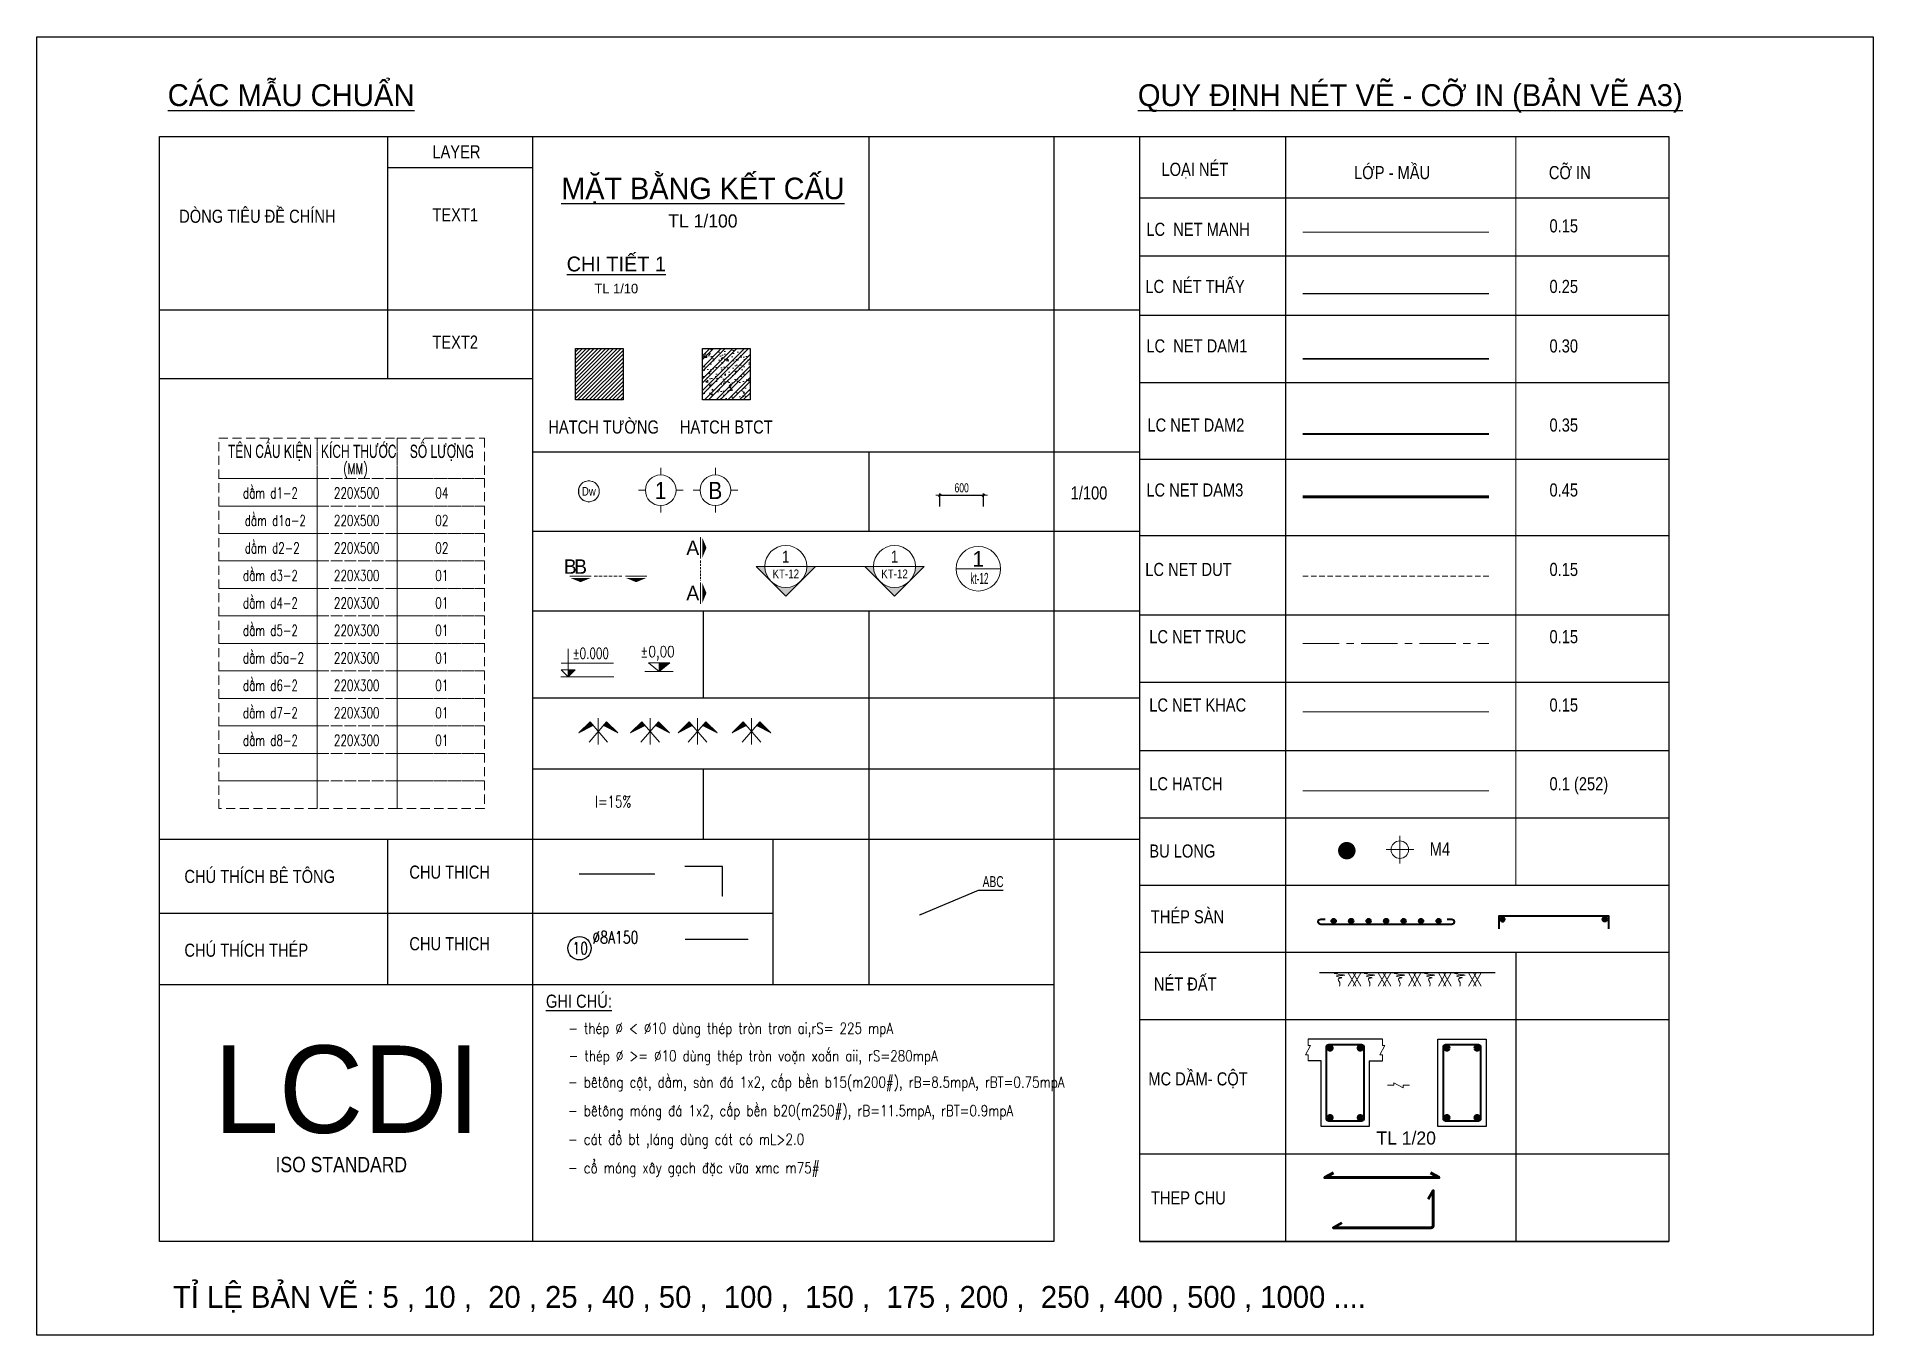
# Model space of a CAD drawing. Header units: millimetres. Extents: x 19378 to 572383, y -1120116 to -527168.
# Drawn here: x 186036 to 211236, y -544988 to -527168 of the extents above; entities that cross this region are included whole.
import ezdxf
from ezdxf.enums import TextEntityAlignment as Align

# ---------------------------------------------------------------- set-up
doc = ezdxf.new("R2010")
doc.units = ezdxf.units.MM
doc.header["$MEASUREMENT"] = 0
doc.header["$PDMODE"] = 32
for name, pattern in [('CENTERX2', [4, 2.5, -0.5, 0.5, -0.5]), ('DASHDOT', [1, 0.5, -0.25, 0, -0.25]), ('HIDDEN', [0.375, 0.25, -0.125])]:
    doc.linetypes.add(name, pattern=pattern)
doc.layers.get('Defpoints').update_dxf_attribs({"color": 1})
for name, color, linetype, lineweight in [('LC Dim', 8, 'Continuous', 18), ('LC Hatch', 252, 'Continuous', 9), ('LC Hatch @ 1', 252, 'Continuous', 9), ('LC ISO', 153, 'Continuous', 13), ('LC Khac', 4, 'Continuous', 9), ('LC MANH DUT', 35, 'HIDDEN', 5), ('LC Net dam 1', 30, 'Continuous', 30), ('LC Net dam2', 6, 'Continuous', 40), ('LC Net dam3', 1, 'Continuous', 60), ('LC Net khuat', 4, 'HIDDEN', 13), ('LC Net manh', 236, 'Continuous', 5), ('LC Net thay', 7, 'Continuous', 25), ('LC Net truc', 8, 'DASHDOT', 13), ('LC Text1', 3, 'Continuous', 20), ('LC Text2', 7, 'Continuous', 25)]:
    doc.layers.add(name, color=color, linetype=linetype, lineweight=lineweight)
doc.styles.add('arial', font='arial.ttf', dxfattribs={"width": 0.8})
doc.styles.add('Brief text', font='VHHELS.TTF')
doc.styles.add('General text 2', font='arial.ttf')
doc.styles.add('HOATBIF', font='hoatbif.shx', dxfattribs={"width": 0.7})
doc.styles.add('LC 1', font='VHAVANB.TTF')
doc.styles.add('LC 2', font='VHARIALN.TTF', dxfattribs={"width": 0.7})
doc.styles.add('LC 3', font='vnsimli.shx', dxfattribs={"width": 0.75})
doc.styles.add('T1', font='Vnsimli.shx', dxfattribs={"width": 0.8})
doc.styles.add('T2', font='VHARIAL.TTF', dxfattribs={"width": 0.8})
doc.styles.add('text', font='hoatbif.shx', dxfattribs={"width": 0.7})
doc.styles.add('text1', font='VHHELS.TTF', dxfattribs={"width": 0.7, "height": 300})
doc.dimstyles.new('1-100(1-50)', dxfattribs={"dimscale": 50, "dimtxt": 2.5, "dimasz": 0.35, "dimexe": 0.5, "dimexo": 0, "dimgap": 0.8, "dimtad": 1, "dimdec": 0, "dimzin": 0, "dimdsep": 46, "dimtxsty": 'HOATBIF', "dimblk1": 'DOT', "dimblk2": 'DOT', "dimsah": 1, "dimcen": -1, "dimdle": 1, "dimclrd": 256, "dimclre": 256, "dimclrt": 4, "dimadec": 3, "dimazin": 2, "dimtfac": 0.333333, "dimtdec": 0, "dimtix": 1, "dimtmove": 2, "dimatfit": 3, "dimldrblk": 'DOT', "dimfxl": 1, "dimtvp": 0.833333, "dimtolj": 1, "dimtzin": 0, "dimarcsym": 0})

msp = doc.modelspace()

# ---------------------------------------------------------------- texts
at = {"color": 4, "ltscale": 2, "insert": (199014.8, -538839.9), "char_height": 150, "attachment_point": 7, "style": 'HOATBIF'}
msp.add_mtext('\\A1;ABC', dxfattribs=at)
at = {"layer": 'LC Text1', "ltscale": 0.2, "style": 'LC 1', "width": 0.9}
for s, p in [('1', (194597.2, -533584.5)), ('B', (195347.3, -533584.5))]:
    msp.add_text(s, height=236.7, dxfattribs=at).set_placement(p, align=Align.BOTTOM_CENTER)
at = {"layer": 'LC Text1', "color": 3, "style": 'LC 3', "width": 0.8}
for s, p in [('- thÐp %%C < %%C10 dïng thÐp trßn tr¬n ai,rS= 225 mpA', (193327.7, -540849.6)), ('- thÐp %%C >= %%C10 dïng thÐp trßn voÆn xo¾n aii, rS=280mpA', (193333.8, -541228.4)), ('- bªt«ng cét, dÇm, sµn ®¸ 1x2, cÊp bÒn b15(m200#), rB=8.5mpA, rBT=0.75mpA', (193326.5, -541589.4)), ('- bªt«ng mãng ®¸ 1x2, cÊp bÒn b20(m250#), rB=11.5mpA, rBT=0.9mpA', (193326.5, -541981.4)), ('- c¸t ®æ bt ,l¸ng dïng c¸t cã mL>2.0', (193326.5, -542373.3)), ('- cæ mãng x©y g¹ch ®Æc v÷a xmc m75#', (193326.5, -542765.2))]:
    msp.add_text(s, height=150, dxfattribs=at).set_placement(p)
at = {"layer": 'LC Text2', "lineweight": -2}
for s, height, style, p in [('%%uc¸c mÉu chuÈn', 300, 'LC 1', (187832.4, -528119.8)), ('%%Uquy ®Þnh nÐt vÏ - cì in (b¶n vÏ A3)', 300, 'LC 1', (201144.3, -528119.8)), ('tl 1/20', 180, 'LC 1', (204418.3, -542371.7)), ('iso standard', 210, 'LC 2', (189312.7, -542750.2)), ('tØ lÖ b¶n vÏ : 5 , 10 ,  20 , 25 , 40 , 50 ,  100 ,  150 ,  175 , 200 ,  250 , 400 , 500 , 1000 ....', 300, 'LC 1', (187904.4, -544611.8))]:
    msp.add_text(s, height=height, dxfattribs=dict(at, style=style)).set_placement(p)
at = {"layer": 'LC Text2', "style": 'T2', "width": 0.8}
for s, p in [('layer', (191464.6, -528836.7)), ('lo¹i nÐt', (201469.1, -529078)), ('Líp - mÇu', (204111.2, -529122.9)), ('cì in', (206784.1, -529122.9)), ('dßng tiªu ®Ò chÝnh', (187990.4, -529722)), ('text1', (191464.6, -529701.6)), ('0.15', (206793.1, -529853.6)), ('LC  Net manh', (201261.7, -529900.9)), ('LC  nÐt thÊy', (201247.8, -530685.1)), ('0.25 ', (206793.1, -530685.1)), ('text2', (191464.6, -531448.6)), ('LC  Net dam1', (201261.7, -531501.4)), ('0.30', (206793.1, -531501.4)), ('HATCH T¦êNG', (193055.3, -532614.1)), ('HATCH BTCT', (194860.1, -532614.1)), ('LC Net dam2', (201276.3, -532587)), ('0.35', (206793.1, -532587)), ('1/100', (200223, -533518.7)), ('LC Net dam3', (201261.5, -533478.1)), ('0.45', (206793.1, -533478.1)), ('LC Net dut', (201246.6, -534568.5)), ('0.15', (206793.1, -534568.5)), ('LC Net truc', (201301.3, -535491.1)), ('0.15', (206793.1, -535491.1)), ('LC Net khac', (201301.3, -536429)), ('0.15', (206793.1, -536429)), ('LC Hatch', (201301.3, -537510.2)), ('0.1 (252)', (206793.1, -537510.2)), ('bu long', (201301.8, -538432.8)), ('m4', (205149.4, -538404.9)), ('chó thÝch bª t«ng', (188061.8, -538781.5)), ('chu thich', (191148.4, -538722.3)), ('thÐp sµn', (201322.7, -539335.2)), ('chu thich', (191148.4, -539705)), ('chó thÝch thÐp', (188061.8, -539793.9)), ('nÐt ®Êt', (201364.5, -540257.8)), ('%%Ughi chó:', (193022.8, -540493.7)), ('mc dÇm- cét', (201288.6, -541559.8)), ('thep chu', (201324.1, -543193.2))]:
    msp.add_text(s, height=180, dxfattribs=at).set_placement(p)
at = {"layer": 'LC Text2', "linetype": 'ByBlock', "style": 'LC 3', "width": 0.75}
msp.add_text('%%C8A150', height=166.67, dxfattribs=at).set_placement((193659.3, -539610.1))
msp.add_text('10', height=166.67, dxfattribs=at).set_placement((193492.4, -539676.7), align=Align.MIDDLE_CENTER)
at = {"layer": 'LC Text2', "lineweight": -2, "style": 'LC 1'}
msp.add_text('LCDI', height=1200, dxfattribs=at).set_placement((190291.9, -541611), align=Align.MIDDLE)

# ---------------------------------------------------------------- blocks, each defined once
blk = doc.blocks.new('CT')
at = {"layer": 'LC Text1', "lineweight": 15}
blk.add_hatch(color=4, dxfattribs=at).paths.add_polyline_path([(3.25, 1.6), (1.64, 1.6), (1.64, 0)])
at = {"layer": 'LC Text1', "color": 4, "lineweight": 15, "ltscale": 50}
for p, q in [((12.09, 0), (0, 0)), ((0.05, 3.14), (12, 3.14))]:
    blk.add_line(p, q, dxfattribs=at)
for points in [[(1.64, 6.43), (1.64, 0)], [(1.64, 0), (0.03, 1.6), (1.64, 1.6)], [(1.64, 0), (3.25, 1.6), (1.64, 1.6)]]:
    blk.add_lwpolyline(points, dxfattribs=at)
at = {"layer": 'LC Text1', "color": 4, "style": 'LC 3', "width": 0.75}
blk.add_attdef('CT', (1.91, 3.5), '', height=2.2, dxfattribs=at)
blk = doc.blocks.new('DXicon')
at = {"layer": 'LC Hatch', "ltscale": 50}
for points in [[(-1.15, 4.39), (-1.9, 5.26), (-4.45, 2.69)], [(4.45, 2.69), (1.9, 5.26), (1.15, 4.39)]]:
    blk.add_hatch(color=252, dxfattribs=at).paths.add_polyline_path(points)
at = {"layer": 'LC Net manh', "color": 8, "ltscale": 50}
for p, q in [((-1.9, 5.26), (-4.45, 2.69)), ((-4.45, 2.69), (-1.15, 4.39)), ((-2.13, 0.57), (1.9, 5.26)), ((2.13, 0.57), (-1.9, 5.26)), ((0, 0.04), (0, 6.04)), ((4.45, 2.69), (1.15, 4.39)), ((1.9, 5.26), (4.45, 2.69))]:
    blk.add_line(p, q, dxfattribs=at)
blk = doc.blocks.new('DOT')
at = {"layer": 'LC Dim'}
blk.add_line((-3, 0), (3, 0), dxfattribs=at)
at = {"layer": 'LC Dim', "color": 4}
blk.add_line((-1, -1), (1, 1), dxfattribs=at)
blk.add_lwpolyline([(0.5, 1), (-1, -0.5), (-0.5, -1), (1, 0.5)], close=True, dxfattribs=at)
blk = doc.blocks.new('thep tron 2')
at = {"layer": 'LC Net dam2'}
for p, q in [((-0.5, 0.5), (0.5, 0.5)), ((0.35, 0.85), (-0.35, 0.15)), ((-0.35, 0.85), (0.35, 0.15)), ((0, 1), (0, 0))]:
    blk.add_line(p, q, dxfattribs=at)
blk.add_circle((0, 0.5), 0.5, dxfattribs=at)
blk = doc.blocks.new('theptron1')
at = {"layer": 'LC Net dam3'}
for p, q in [((-0.5, 0), (0.5, 0)), ((-0.35, 0.35), (0.35, -0.35)), ((0.35, 0.35), (-0.35, -0.35)), ((0, 0.5), (0, -0.5))]:
    blk.add_line(p, q, dxfattribs=at)
blk.add_circle((0, 0), 0.5, dxfattribs=at)
blk = doc.blocks.new('mat dat')
at = {"layer": 'LC Net manh'}
for p, q in [((2, 0), (3.73, -3)), ((3.73, 0), (2, -3)), ((3.15, 0), (4.88, -3)), ((4.88, 0), (3.15, -3))]:
    blk.add_line(p, q, dxfattribs=at)
blk.add_spline([(0, 0), (-1.21, -0.12), (1.21, -0.52), (-0.75, -0.75), (0.58, -1.1), (-0.23, -1.33), (0.06, -2.19), (0, -3)], degree=3, dxfattribs=at)
blk = doc.blocks.new('bu lon')
at = {"layer": 'LC Khac', "color": 9}
for p, q in [((0.79, 0), (-0.79, 0)), ((0, -0.79), (0, 0.79))]:
    blk.add_line(p, q, dxfattribs=at)
at = {"layer": 'LC Khac', "color": 7}
blk.add_circle((0, 0), 0.5, dxfattribs=at)
blk = doc.blocks.new('TTRUC')
at = {"layer": 'LC ISO'}
for p, q in [((0, 6.95), (0, 10.13)), ((-6.95, 0), (-10.13, 0)), ((6.95, 0), (10.13, 0)), ((0, -6.95), (0, -10.13))]:
    blk.add_line(p, q, dxfattribs=at)
at = {"layer": 'LC Net manh'}
blk.add_circle((0, 0), 6.95, dxfattribs=at)
blk = doc.blocks.new('TIEUDE1')
at = {"layer": 'LC Text2', "color": 7, "style": 'LC 1'}
blk.add_attdef('TIªU§Ò', text='', height=5, dxfattribs=at).set_placement((0, 0), align=Align.BOTTOM_CENTER)
blk.add_attdef('TL', text='', height=3, dxfattribs=at).set_placement((0, -2), align=Align.TOP_CENTER)
blk = doc.blocks.new('TIEUDE2')
at = {"layer": 'LC Text2', "color": 7, "style": 'LC 1'}
blk.add_attdef('%%UTIªU§Ò', text='', height=3.5, dxfattribs=at).set_placement((0, 0), align=Align.BOTTOM_CENTER)
blk.add_attdef('TL', text='', height=2.2, dxfattribs=at).set_placement((0, -1.8), align=Align.TOP_CENTER)
blk = doc.blocks.new('*D275')
at = {"layer": 'Defpoints', "color": 0, "ltscale": 500, "transparency": 16777216}
for p in [(199027, -533461), (198427, -533613), (199027, -533613)]:
    blk.add_point(p, dxfattribs=at)
at = {"layer": 'LC Dim', "lineweight": -2, "ltscale": 500, "transparency": 16777216}
for p, q in [((198427, -533613), (198427, -533436)), ((198445, -533461), (199010, -533461)), ((199027, -533613), (199027, -533436))]:
    blk.add_line(p, q, dxfattribs=at)
at = {"layer": 'LC Dim', "lineweight": -2, "ltscale": 500, "transparency": 16777216, "xscale": 17.5, "yscale": 17.5, "zscale": 17.5, "rotation": 180}
blk.add_blockref('DOT', (198427, -533461), dxfattribs=at)
at = {"layer": 'LC Dim', "lineweight": -2, "ltscale": 500, "transparency": 16777216, "xscale": 17.5, "yscale": 17.5, "zscale": 17.5}
blk.add_blockref('DOT', (199027, -533461), dxfattribs=at)
at = {"layer": 'LC Dim', "color": 4, "ltscale": 500, "transparency": 16777216, "insert": (198727, -533359), "char_height": 125, "attachment_point": 5, "style": 'HOATBIF'}
blk.add_mtext('\\A1;600', dxfattribs=at)
blk = doc.blocks.new('_Dot')
at = {"color": 0, "linetype": 'ByBlock', "lineweight": -2}
blk.add_line((-0.5, 0), (-1, 0), dxfattribs=at)
at = {"color": 0, "linetype": 'ByBlock', "const_width": 0.5}
blk.add_lwpolyline([(-0.25, 0, 1), (0.25, 0, 1)], format="xyb", close=True, dxfattribs=at)
blk = doc.blocks.new('trich CT')
at = {"layer": 'LC ISO'}
blk.add_line((-500, 0), (500, 0), dxfattribs=at)
blk.add_circle((0, 0), 500, dxfattribs=at)
at = {"layer": 'LC Text1', "style": 'text1'}
blk.add_attdef('T', text='', height=350, dxfattribs=at).set_placement((0, 223), align=Align.MIDDLE_CENTER)
at = {"layer": 'LC Text1', "linetype": 'ByBlock', "style": 'text', "width": 0.7}
blk.add_attdef('KT', text='', height=250, dxfattribs=at).set_placement((0, -217), align=Align.MIDDLE_CENTER)
blk = doc.blocks.new('*U274')
at = {"layer": 'LC ISO'}
h = blk.add_hatch(color=256, dxfattribs=at)
h.paths.add_polyline_path([(0, -8.49), (4.24, -4.24, -0.198912), (0, -6, -0.198912), (-4.24, -4.24)])
h.paths.add_polyline_path([(8.49, 0), (6, 0, -0.198912), (4.24, -4.24)])
h.paths.add_polyline_path([(-4.24, -4.24, -0.198912), (-6, 0), (-8.49, 0)])
h = blk.add_hatch(color=256, dxfattribs=at)
h.paths.add_polyline_path([(31.08, -8.49), (35.32, -4.24, -0.198912), (31.08, -6, -0.198912), (26.84, -4.24)])
h.paths.add_polyline_path([(39.57, 0), (37.08, 0, -0.198912), (35.32, -4.24)])
h.paths.add_polyline_path([(26.84, -4.24, -0.198912), (25.08, 0), (22.59, 0)])
for p, q in [((-6, 0), (6, 0)), ((25.08, 0), (37.08, 0))]:
    blk.add_line(p, q, dxfattribs=at)
for points in [[(6, 0), (8.49, 0), (0, -8.49), (-8.49, 0), (-6, 0)], [(37.08, 0), (39.57, 0), (31.08, -8.49), (22.59, 0), (25.08, 0)]]:
    blk.add_lwpolyline(points, dxfattribs=at)
for centre in [(0, 0), (31.08, 0)]:
    blk.add_circle(centre, 6, dxfattribs=at)
at = {"layer": 'LC MANH DUT', "linetype": 'HIDDEN', "ltscale": 300}
blk.add_line((6, 0), (25.08, 0), dxfattribs=at)
at = {"layer": 'LC Text1', "style": 'Brief text', "width": 0.8, "flags": 8}
for tag, p in [('VIEW-NUMBER2', (0, 52)), ('VIEW-NUMBER1', (0, 0))]:
    blk.add_attdef(tag, text='', height=3.5, dxfattribs=at).set_placement(p, align=Align.BOTTOM_CENTER)
at = {"layer": 'LC Text1', "style": 'arial', "width": 0.8, "flags": 8}
for tag, p in [('SHEET-NUMBER2', (0, 51.13)), ('SHEET-NUMBER1', (0, -0.87))]:
    blk.add_attdef(tag, text='', height=2.5, dxfattribs=at).set_placement(p, align=Align.TOP_CENTER)
blk = doc.blocks.new('Caodo1')
at = {"layer": 'LC Text1'}
blk.add_hatch(color=256, dxfattribs=at).paths.add_polyline_path([(0, 0), (243, 200), (0, 200)])
for p, q in [((324, 0), (-324, 0)), ((0, 0), (0, 200))]:
    blk.add_line(p, q, dxfattribs=at)
blk.add_lwpolyline([(-243, 200), (243, 200), (0, 0), (0, 0)], close=True, dxfattribs=at)
at = {"layer": 'LC Text1', "style": 'T1', "width": 0.8}
blk.add_attdef('%%P0,00', text='', height=250, dxfattribs=at).set_placement((-39, 460), align=Align.MIDDLE_CENTER)
blk = doc.blocks.new('*U211')
at = {"layer": 'Defpoints'}
blk.add_lwpolyline([(0, 4.25), (-2.5, 3.44), (-4.04, 1.31), (-4.04, -1.31), (-2.5, -3.44), (0, -4.25), (2.5, -3.44), (4.04, -1.31), (4.04, 1.31), (2.5, 3.44)], close=True, dxfattribs=at)
at = {"layer": 'LC Text1', "style": 'General text 2', "width": 0.8, "flags": 8}
blk.add_attdef('SYMBOL', text='', height=3.5, dxfattribs=at).set_placement((0, 0), align=Align.MIDDLE_CENTER)
blk.add_wipeout([(0, 4.25), (-2.5, 3.44), (-4.04, 1.31), (-4.04, -1.31), (-2.5, -3.44), (0, -4.25), (2.5, -3.44), (4.04, -1.31), (4.04, 1.31), (2.5, 3.44)]).dxf.layer = 'LC Net manh'
at = {"layer": 'LC ISO'}
blk.add_circle((0, 0), 4.25, dxfattribs=at)
blk = doc.blocks.new('matcatdoc')
at = {"layer": 'LC Khac', "color": 1, "ltscale": 2}
for p, q in [((0, 485), (0, 0)), ((0, -550), (0, -1036))]:
    blk.add_line(p, q, dxfattribs=at)
for points in [[(134, 243, 0, 471, 0), (37, 243, 275, 275, 0)], [(134, -793, 0, 471, 0), (37, -793, 275, 275, 0)]]:
    blk.add_lwpolyline(points, format="xyseb", dxfattribs=at)
at = {"layer": 'LC MANH DUT', "ltscale": 200}
blk.add_line((0, -49), (0, -506), dxfattribs=at)
at = {"ltscale": 2, "style": 'LC 1'}
for p in [(-179, 243), (-179, -793)]:
    blk.add_attdef('LC', text='', height=330, dxfattribs=at).set_placement(p, align=Align.MIDDLE_CENTER)
blk = doc.blocks.new('*U273')
at = {"layer": 'LC Khac', "color": 1, "ltscale": 2}
for p, q in [((0, 0), (-485, 0)), ((1271, 0), (785, 0))]:
    blk.add_line(p, q, dxfattribs=at)
for points in [[(-243, -134, 0, 471, 0), (-243, -37, 275, 275, 0)], [(1028, -134, 0, 471, 0), (1028, -37, 275, 275, 0)]]:
    blk.add_lwpolyline(points, format="xyseb", dxfattribs=at)
at = {"layer": 'LC MANH DUT', "ltscale": 300}
blk.add_line((66, 0), (732, 0), dxfattribs=at)
at = {"ltscale": 2, "style": 'LC 1'}
for p in [(-243, 222), (1028, 222)]:
    blk.add_attdef('LC', text='', height=330, dxfattribs=at).set_placement(p, align=Align.MIDDLE_CENTER)

# ---------------------------------------------------------------- dimensions: what is measured, and where the dimension line sits
at = {"layer": 'LC Dim', "ltscale": 500}
dim = msp.add_linear_dim(base=(199027.2, -533461.3), p1=(198427.2, -533613.2), p2=(199027.2, -533613.2), dimstyle='1-100(1-50)', dxfattribs=at)
dim.commit()
dim.dimension.update_dxf_attribs({"geometry": '*D275', "text_midpoint": (198727.2, -533358.8)})

# ---------------------------------------------------------------- hatches: boundary and pattern name
at = {"layer": 'LC Hatch @ 1', "ltscale": 2}
h = msp.add_hatch(dxfattribs=at)
h.set_pattern_fill('ANSI31', color=256, scale=299.999992)
h.set_pattern_definition([(45, (193412.81, -494806.51), (-26.516504, 26.516504), [])])
h.paths.add_polyline_path([(194081, -532151.9), (194081, -531445.5), (193427.1, -531445.5), (193427.1, -532151.9)])
h = msp.add_hatch(dxfattribs=at)
h.set_pattern_fill('BTCT', color=256, scale=29.999999)
h.set_pattern_definition([(50, (193725.11, -494806.51), (215.17805, -18.8256), [22.5, -247.5]), (355, (193725.11, -494806.5), (-41.6254, 225.6576), [18, -198]), (100.4514, (193743.04, -494808.08), (173.5528, 206.8319), [19.122, -210.3426]), (46.1842, (193725.1, -494746.5), (320.1723, -49.6557), [33.75, -371.25]), (96.6356, (193751.8, -494750.65), (280.3988, 292.2354), [28.683, -315.514]), (351.1842, (193725.1, -494746.5), (280.3986, 292.2356), [27, -297]), (21, (193755.11, -494761.51), (179.0721, -120.7857), [22.5, -247.5]), (326, (193755.11, -494761.5), (72.9946, 217.545), [18, -198]), (71.4514, (193770.03, -494771.57), (252.0668, 96.7591), [19.122, -210.3426]), (37.5, (193725.11, -494806.51), (3.64796, 99.86815), [0, -195.6, 0, -201, 0, -198.75]), (7.5, (193725.11, -494806.51), (78.92086, 118.3235), [0, -114.6, 0, -191.1, 0, -75.75]), (327.5, (193658.21, -494806.51), (160.14673, -6.76646), [0, -75, 0, -234, 0, -310.5]), (317.5, (193628.21, -494806.51), (174.95585, 30.0315), [0, -97.5, 0, -155.4, 0, -220.5]), (45, (193725.11, -494806.51), (-79.5495, 79.5495), []), (45, (193778.14, -494806.51), (-79.5495, 79.5495), [])])
h.paths.add_polyline_path([(195823, -531445.5), (195169, -531445.5), (195169, -532151.9), (195823, -532151.9)])

# ---------------------------------------------------------------- linework, layer by layer
at = {"layer": 'Defpoints', "ltscale": 0.2}
msp.add_lwpolyline([(186035.6, -527168.2), (211235.6, -527168.2), (211235.6, -544988.2), (186035.6, -544988.2)], close=True, dxfattribs=at)
at = {"layer": 'LC Hatch'}
for p, q in [((206329, -528539), (206329, -538809.6)), ((203408.8, -537514.9), (205960, -537514.9))]:
    msp.add_line(p, q, dxfattribs=at)
at = {"layer": 'LC Hatch', "const_width": 120}
for points in [[(203952, -538337.8, -0.4142136), (204012, -538277.8)], [(204072, -538338.6, 0.4142136), (204012, -538278.6)], [(203952, -538337.8, 0.4142136), (204012, -538397.8)], [(204072, -538337.8, -0.4142136), (204012, -538397.8)]]:
    msp.add_lwpolyline(points, format="xyb", dxfattribs=at)
at = {"layer": 'LC Khac', "ltscale": 0.5}
msp.add_line((203408.8, -536433.7), (205960, -536433.7), dxfattribs=at)
at = {"layer": 'LC Net dam 1'}
msp.add_line((203408.8, -531590.8), (205960, -531590.8), dxfattribs=at)
at = {"layer": 'LC Net dam2', "ltscale": 5}
msp.add_line((205960, -532622.9), (203408.8, -532622.9), dxfattribs=at)
at = {"layer": 'LC Net dam2'}
msp.add_lwpolyline([(205391, -539277.7), (205451, -539277.7, -0.4142136), (205485.1, -539311.8), (205485.1, -539315.7, -0.4142136), (205451, -539349.7), (204552.6, -539349.7), (203654.3, -539349.7, -0.4142136), (203620.2, -539315.7), (203620.2, -539311.8, -0.4142136), (203654.3, -539277.7), (203714.3, -539277.7)], format="xyb", dxfattribs=at)
msp.add_lwpolyline([(206100.4, -539412.1), (206100.4, -539232.1), (207600.4, -539232.1), (207600.4, -539412.1)], dxfattribs=at)
for points in [[(203734.4, -542018.7), (203734.4, -541028.7, -0.4142136), (203764.4, -540998.7), (204214.4, -540998.7, -0.4142136), (204244.4, -541028.7), (204244.4, -542018.7, -0.4142136), (204214.4, -542048.7), (203764.4, -542048.7, -0.4142136)], [(205337.7, -542018.7), (205337.7, -541028.7, -0.4142136), (205367.7, -540998.7), (205817.7, -540998.7, -0.4142136), (205847.7, -541028.7), (205847.7, -542018.7, -0.4142136), (205817.7, -542048.7), (205367.7, -542048.7, -0.4142136)]]:
    msp.add_lwpolyline(points, format="xyb", close=True, dxfattribs=at)
at = {"layer": 'LC Net dam3', "ltscale": 0.5}
msp.add_line((203408.8, -533482.7), (205960, -533482.7), dxfattribs=at)
at = {"layer": 'LC Net dam3', "ltscale": 5}
msp.add_lwpolyline([(203826.9, -542757), (203710, -542824.5), (205279, -542824.5), (205162.1, -542757)], dxfattribs=at)
at = {"layer": 'LC Net dam3'}
msp.add_lwpolyline([(205130.1, -543120.1), (205197.6, -543003.2), (205197.6, -543482.2, -0.4142136), (205167.6, -543512.2), (203825, -543512.2), (203942, -543444.7)], format="xyb", dxfattribs=at)
at = {"layer": 'LC Net khuat', "ltscale": 300}
msp.add_line((203408.8, -534573.2), (205960, -534573.2), dxfattribs=at)
at = {"layer": 'LC Net manh'}
msp.add_line((203408.8, -529850.3), (205960, -529850.3), dxfattribs=at)
for points in [[(203479.4, -541223.7), (203479.4, -541137.7), (203444.8, -541137.7), (203513.9, -541009.6), (203479.4, -541009.6), (203479.4, -540923.7)], [(204499.4, -541223.7), (204499.4, -541137.7), (204464.8, -541137.7), (204533.9, -541009.6), (204499.4, -541009.6), (204499.4, -540923.7)], [(204571.6, -541557.1), (204657.6, -541557.1), (204657.6, -541522.6), (204785.7, -541591.6), (204785.7, -541557.1), (204871.6, -541557.1)]]:
    msp.add_lwpolyline(points, dxfattribs=at)
at = {"layer": 'LC Net thay'}
for p, q in [((190849.6, -528539), (190849.6, -531856.2)), ((192837.7, -528539), (192837.7, -543699.2)), ((197451.9, -528539), (197451.9, -530916.6)), ((199990.7, -528539), (201173.5, -528539)), ((203171.1, -528539), (203171.1, -543699.2)), ((192837.7, -528965.2), (190849.6, -528965.2)), ((201173.5, -529379.8), (208431.6, -529379.8)), ((201173.5, -530173.7), (208431.6, -530173.7)), ((203408.8, -530689.7), (205960, -530689.7)), ((187718.6, -530916.6), (197451.9, -530916.6)), ((187718.6, -530916.6), (201173.5, -530916.6)), ((201173.5, -530987.1), (208431.6, -530987.1)), ((187718.6, -531856.2), (192837.7, -531856.2)), ((201173.5, -531914.2), (208431.6, -531914.2)), ((192837.7, -532865), (201173.5, -532865)), ((197451.9, -532865), (197451.9, -533955.5)), ((201173.5, -532963.8), (208431.6, -532963.8)), ((192837.7, -533955.5), (201173.5, -533955.5)), ((201173.5, -534013.4), (208431.6, -534013.4)), ((192837.7, -535045.9), (201173.5, -535045.9)), ((195182.2, -535045.9), (195182.2, -536240.8)), ((197451.9, -535045.9), (197451.9, -540176.8)), ((201173.5, -535103.8), (208431.6, -535103.8)), ((192837.7, -536240.8), (201173.5, -536240.8)), ((201173.5, -536026.4), (208431.6, -536026.4)), ((201173.5, -536964.3), (208431.6, -536964.3)), ((192837.7, -537212.8), (197451.9, -537212.8)), ((192837.7, -537212.8), (201173.5, -537212.8)), ((195182.2, -537212.8), (195182.2, -538179.4)), ((201173.5, -537886.9), (208431.6, -537886.9)), ((187718.6, -538179.4), (201173.5, -538179.4)), ((190849.6, -538179.4), (190849.6, -540176.8)), ((196138.3, -540176.8), (196138.3, -538179.4)), ((201173.5, -538809.6), (208431.6, -538809.6)), ((187718.6, -539194.1), (196138.3, -539194.1)), ((201173.5, -539732.2), (208431.6, -539732.2)), ((206329, -539732.2), (206329, -543699.2)), ((206049.6, -540016), (203637.6, -540016)), ((187718.6, -540176.8), (199990.7, -540176.8)), ((187718.6, -540176.8), (199990.7, -540176.8)), ((201173.5, -540654.8), (208431.6, -540654.8)), ((204499.4, -540923.7), (203479.4, -540923.7)), ((203659.4, -541223.7), (203479.4, -541223.7)), ((204319.4, -541223.7), (204499.4, -541223.7)), ((201173.5, -542500), (208431.6, -542500)), ((201173.5, -543699.2), (208431.6, -543699.2))]:
    msp.add_line(p, q, dxfattribs=at)
for points in [[(187718.6, -528539), (199990.7, -528539), (199990.7, -543699.2), (187718.6, -543699.2)], [(201173.5, -528539), (208431.6, -528539), (208431.6, -543699.2), (201173.5, -543699.2)], [(205262.7, -540923.7), (205922.7, -540923.7), (205922.7, -542123.7), (205262.7, -542123.7)]]:
    msp.add_lwpolyline(points, close=True, dxfattribs=at)
msp.add_lwpolyline([(204319.4, -541223.7), (204319.4, -542123.7), (203659.4, -542123.7), (203659.4, -541223.7)], dxfattribs=at)
at = {"layer": 'LC Net truc', "linetype": 'CENTERX2', "ltscale": 200}
msp.add_line((203408.8, -535495.8), (205960, -535495.8), dxfattribs=at)
at = {"layer": 'LC Text2', "ltscale": 2}
for points in [[(193427.1, -531445.5), (194081, -531445.5), (194081, -532151.9), (193427.1, -532151.9)], [(195169, -531445.5), (195823, -531445.5), (195823, -532151.9), (195169, -532151.9)]]:
    msp.add_lwpolyline(points, close=True, dxfattribs=at)
at = {"layer": 'LC Text2', "ltscale": 100}
msp.add_circle((193483.3, -539676.7), 160.5, dxfattribs=at)

# ---------------------------------------------------------------- block references
ref = msp.add_blockref('matcatdoc', (195144.7, -534326.9), dxfattribs=dict(xscale=0.5999999844377321, yscale=0.5999999844377321, zscale=0.5999999844377321))
ref.add_attrib('LC', 'A', dxfattribs={"ltscale": 2, "height": 198, "style": 'LC 1'}).set_placement((195037.5, -534802.6), align=Align.MIDDLE_CENTER)
ref.add_attrib('LC', 'A', dxfattribs={"ltscale": 2, "height": 198, "style": 'LC 1'}).set_placement((195037.5, -534181.2), align=Align.MIDDLE_CENTER)
ref = msp.add_blockref('*U273', (193643.6, -534572.7), dxfattribs=dict(xscale=0.5999999844377321, yscale=0.5999999844377321, zscale=0.5999999844377321))
ref.add_attrib('LC', 'B', dxfattribs={"ltscale": 2, "height": 198, "style": 'LC 1'}).set_placement((193355.9, -534439.3), align=Align.MIDDLE_CENTER)
ref.add_attrib('LC', 'B', dxfattribs={"ltscale": 2, "height": 198, "style": 'LC 1'}).set_placement((193498, -534439.3), align=Align.MIDDLE_CENTER)
at = {"layer": 'LC Dim'}
for p, xscale, yscale, zscale in [((203782.4, -541046.7), 59.9999984438399, 59.9999984438399, 59.9999984438399), ((204196.4, -541046.7), -59.9999984438399, 59.9999984437916, 59.99999844375704), ((205385.7, -541046.7), 59.9999984438399, 59.9999984438399, 59.9999984438399), ((205799.7, -541046.7), -59.9999984438399, 59.9999984437916, 59.99999844375704)]:
    msp.add_blockref('theptron1', p, dxfattribs=dict(at, xscale=xscale, yscale=yscale, zscale=zscale))
at = {"layer": 'LC Dim', "rotation": 180}
for p, xscale, yscale, zscale in [((203782.4, -542000.7), -59.9999984438399, 59.9999984437916, 59.99999844375704), ((204196.4, -542000.7), 59.9999984438399, 59.9999984438399, 59.9999984438399), ((205385.7, -542000.7), -59.9999984438399, 59.9999984437916, 59.99999844375704), ((205799.7, -542000.7), 59.9999984438399, 59.9999984438399, 59.9999984438399)]:
    msp.add_blockref('theptron1', p, dxfattribs=dict(at, xscale=xscale, yscale=yscale, zscale=zscale))
at = {"layer": 'LC Hatch', "xscale": 59.9999984438399, "yscale": 59.9999984438399, "zscale": 59.9999984438399}
for p in [(193741.4, -536883.7), (194452.1, -536883.7), (195103.4, -536883.7), (195843.6, -536883.7)]:
    msp.add_blockref('DXicon', p, dxfattribs=at)
at = {"layer": 'LC ISO', "xscale": 30.23532509635923, "yscale": 30.23532509635923, "zscale": 30.23532509635923}
for p in [(194597.2, -533391.9), (195347.3, -533391.9)]:
    msp.add_blockref('TTRUC', p, dxfattribs=at)
at = {"layer": 'LC ISO'}
ref = msp.add_blockref('*U274', (196313.9, -534437.9), dxfattribs=dict(at, xscale=47.99999875499418, yscale=47.99999875499418, zscale=47.99999875499418))
ref.add_attrib('VIEW-NUMBER1', '1', dxfattribs={"layer": 'LC Text1', "height": 168, "style": 'Brief text', "width": 0.8}).set_placement((196313.9, -534437.9), align=Align.BOTTOM_CENTER)
ref.add_attrib('SHEET-NUMBER1', 'KT-12', dxfattribs={"layer": 'LC Text1', "height": 120, "style": 'arial', "width": 0.8}).set_placement((196313.9, -534479.8), align=Align.TOP_CENTER)
ref.add_attrib('VIEW-NUMBER2', '1', dxfattribs={"layer": 'LC Text1', "height": 168, "style": 'Brief text', "width": 0.8}).set_placement((197805.8, -534437.9), align=Align.BOTTOM_CENTER)
ref.add_attrib('SHEET-NUMBER2', 'KT-12', dxfattribs={"layer": 'LC Text1', "height": 120, "style": 'arial', "width": 0.8}).set_placement((197805.8, -534479.8), align=Align.TOP_CENTER)
at = {"layer": 'LC Khac'}
for name, p, xscale, yscale, zscale in [('bu lon', (204739.6, -538323.6), 239.9999937747571, 239.9999937747571, 239.9999937747571), ('mat dat', (203910.9, -540016), 59.9999984438399, 59.9999984438399, 59.9999984438399), ('mat dat', (204323.6, -540016), 59.9999984438399, 59.9999984438399, 59.9999984438399), ('mat dat', (204736.3, -540016), 59.9999984438399, 59.9999984438399, 59.9999984438399), ('mat dat', (205148.9, -540016), 59.9999984438399, 59.9999984438399, 59.9999984438399), ('mat dat', (205561.6, -540016), 59.9999984438399, 59.9999984438399, 59.9999984438399)]:
    msp.add_blockref(name, p, dxfattribs=dict(at, xscale=xscale, yscale=yscale, zscale=zscale))
at = {"layer": 'LC Net dam2', "xscale": 59.9999984438399, "yscale": 59.9999984438399, "zscale": 59.9999984438399}
for p in [(203831.3, -539331.7), (204071.3, -539331.7), (204311.3, -539331.7), (204551.3, -539331.7), (204791.3, -539331.7), (205031.3, -539331.7), (205271.3, -539331.7)]:
    msp.add_blockref('thep tron 2', p, dxfattribs=at)
at = {"layer": 'LC Net dam2', "rotation": 180}
for p, xscale, yscale, zscale in [((206148.4, -539250.1), -59.9999984438399, 59.9999984437916, 59.99999844375704), ((207552.4, -539250.1), 59.9999984438399, 59.9999984438399, 59.9999984438399)]:
    msp.add_blockref('thep tron 2', p, dxfattribs=dict(at, xscale=xscale, yscale=yscale, zscale=zscale))
at = {"layer": 'LC Text1'}
ref = msp.add_blockref('CT', (193228.9, -535951.9), dxfattribs=dict(at, xscale=59.9999984438399, yscale=59.9999984438399, zscale=59.9999984438399))
ref.add_attrib('CT', '%%P0.000', (193387.2, -535703.5), dxfattribs={"color": 3, "height": 148.81, "style": 'LC 3', "width": 0.7})
ref = msp.add_blockref('Caodo1', (194575.7, -535881.3), dxfattribs=dict(at, xscale=0.5999999844377321, yscale=0.5999999844377321, zscale=0.5999999844377321))
ref.add_attrib('%%P0,00', '%%p0,00', dxfattribs={"layer": 'LC Text2', "height": 150, "style": 'T1', "width": 0.8}).set_placement((194552.3, -535605.6), align=Align.MIDDLE_CENTER)
at = {"layer": 'LC Text2'}
ref = msp.add_blockref('TIEUDE1', (195176.6, -529486.2), dxfattribs=dict(at, xscale=59.99999844385869, yscale=59.99999844385869, zscale=59.99999844385869))
ref.add_attrib('TIªU§Ò', '%%UmÆt b»ng kÕt cÊu', dxfattribs={"color": 7, "height": 295.465, "style": 'LC 1'}).set_placement((195176.6, -529486.2), align=Align.BOTTOM_CENTER)
ref.add_attrib('TL', 'TL 1/100', dxfattribs={"color": 7, "height": 180, "style": 'LC 1'}).set_placement((195176.6, -529606.2), align=Align.TOP_CENTER)
ref = msp.add_blockref('TIEUDE2', (193988.4, -530450), dxfattribs=dict(at, xscale=59.99999844385869, yscale=59.99999844385869, zscale=59.99999844385869))
ref.add_attrib('%%UTIªU§Ò', '%%Uchi tiÕt 1', dxfattribs={"color": 7, "height": 203.769, "style": 'LC 1'}).set_placement((193988.4, -530450), align=Align.BOTTOM_CENTER)
ref.add_attrib('TL', 'TL 1/10', dxfattribs={"color": 7, "height": 132, "style": 'LC 1'}).set_placement((193988.4, -530558), align=Align.TOP_CENTER)
ref = msp.add_blockref('trich CT', (198954.8, -534469.8), dxfattribs=dict(at, xscale=0.6109714127244792, yscale=0.6109714127244792, zscale=0.6109714127244792))
ref.add_attrib('T', '1', dxfattribs={"height": 213.8, "style": 'text1'}).set_placement((198954.8, -534333.8), align=Align.MIDDLE_CENTER)
ref.add_attrib('KT', ' kt-12', dxfattribs={"linetype": 'ByBlock', "height": 152.74, "style": 'text', "width": 0.55}).set_placement((198954.8, -534602.6), align=Align.MIDDLE_CENTER)

msp.set_redraw_order([(e.dxf.handle, doc.entitydb.next_handle()) for e in msp.query("TEXT MTEXT ATTDEF DIMENSION ARC_DIMENSION")])  # texts and dimensions are drawn at this point

# ---------------------------------------------------------------- leaders
at = {"layer": 'LC Dim', "ltscale": 2}
for points in [[(194512.3, -538659.3), (193479.4, -538659.3)], [(195443.2, -538960.7), (195443.2, -538555.7), (194930.6, -538555.7)], [(195791.5, -539556.9), (195008.2, -539556.9), (194935.3, -539556.9)]]:
    msp.add_leader(points, dimstyle='1-100(1-50)', dxfattribs=at)
at = {"layer": 'LC Dim', "ltscale": 2, "annotation_type": 0, "has_hookline": 1, "hookline_direction": 0, "text_width": 280}
msp.add_leader([(198153, -539218), (198957.3, -538879.9), (198974.8, -538879.9)], dimstyle='1-100(1-50)', override={"dimgap": 0.8, "dimtad": 1}, dxfattribs=at)

# ---------------------------------------------------------------- next in the draw order: block references
at = {"layer": 'LC Net manh'}
ref = msp.add_blockref('*U211', (193611.3, -533406.2), dxfattribs=dict(at, xscale=33.88235206233984, yscale=33.88235206233984, zscale=33.88235206233984))
ref.add_attrib('SYMBOL', 'Dw', dxfattribs={"layer": 'LC Text1', "height": 118.59, "style": 'General text 2', "width": 0.8}).set_placement((193611.3, -533406.2), align=Align.MIDDLE_CENTER)

# ---------------------------------------------------------------- next in the draw order: wipeouts: each hides what was drawn before it
at = {"ltscale": 500}
for points, layer in [([(193586, -537809.1), (193586, -537536.5), (194266.2, -537536.5), (194266.2, -537457.8), (194435.7, -537672.8), (194266.2, -537887.7), (194266.2, -537809.1)], 'LC Hatch'), ([(188533.6, -532678.5), (192178.2, -532678.5), (192178.2, -537757.8), (188533.6, -537757.8)], 'LC Net truc')]:
    msp.add_wipeout(points, dxfattribs=at).dxf.layer = layer

# ---------------------------------------------------------------- next in the draw order: linework, layer by layer
at = {"layer": 'LC MANH DUT', "ltscale": 500}
for points in [[(188533.6, -532678.5), (189883.1, -532678.5), (189883.1, -533231), (188533.6, -533231)], [(189883.1, -532678.5), (190982.1, -532678.5), (190982.1, -533231), (189883.1, -533231)], [(190982.1, -532678.5), (192178.2, -532678.5), (192178.2, -533231), (190982.1, -533231)], [(188533.6, -533231), (189883.1, -533231), (189883.1, -533608.2), (188533.6, -533608.2)], [(189883.1, -533231), (190982.1, -533231), (190982.1, -533608.2), (189883.1, -533608.2)], [(190982.1, -533231), (192178.2, -533231), (192178.2, -533608.2), (190982.1, -533608.2)], [(188533.6, -533608.2), (189883.1, -533608.2), (189883.1, -533985.5), (188533.6, -533985.5)], [(189883.1, -533608.2), (190982.1, -533608.2), (190982.1, -533985.5), (189883.1, -533985.5)], [(190982.1, -533608.2), (192178.2, -533608.2), (192178.2, -533985.5), (190982.1, -533985.5)], [(188533.6, -533985.5), (189883.1, -533985.5), (189883.1, -534362.7), (188533.6, -534362.7)], [(189883.1, -533985.5), (190982.1, -533985.5), (190982.1, -534362.7), (189883.1, -534362.7)], [(190982.1, -533985.5), (192178.2, -533985.5), (192178.2, -534362.7), (190982.1, -534362.7)], [(188533.6, -534362.7), (189883.1, -534362.7), (189883.1, -534740), (188533.6, -534740)], [(189883.1, -534362.7), (190982.1, -534362.7), (190982.1, -534740), (189883.1, -534740)], [(190982.1, -534362.7), (192178.2, -534362.7), (192178.2, -534740), (190982.1, -534740)], [(188533.6, -534740), (189883.1, -534740), (189883.1, -535117.2), (188533.6, -535117.2)], [(189883.1, -534740), (190982.1, -534740), (190982.1, -535117.2), (189883.1, -535117.2)], [(190982.1, -534740), (192178.2, -534740), (192178.2, -535117.2), (190982.1, -535117.2)], [(188533.6, -535117.2), (189883.1, -535117.2), (189883.1, -535494.4), (188533.6, -535494.4)], [(189883.1, -535117.2), (190982.1, -535117.2), (190982.1, -535494.4), (189883.1, -535494.4)], [(190982.1, -535117.2), (192178.2, -535117.2), (192178.2, -535494.4), (190982.1, -535494.4)], [(188533.6, -535494.4), (189883.1, -535494.4), (189883.1, -535871.7), (188533.6, -535871.7)], [(189883.1, -535494.4), (190982.1, -535494.4), (190982.1, -535871.7), (189883.1, -535871.7)], [(190982.1, -535494.4), (192178.2, -535494.4), (192178.2, -535871.7), (190982.1, -535871.7)], [(188533.6, -535871.7), (189883.1, -535871.7), (189883.1, -536248.9), (188533.6, -536248.9)], [(189883.1, -535871.7), (190982.1, -535871.7), (190982.1, -536248.9), (189883.1, -536248.9)], [(190982.1, -535871.7), (192178.2, -535871.7), (192178.2, -536248.9), (190982.1, -536248.9)], [(188533.6, -536248.9), (189883.1, -536248.9), (189883.1, -536626.1), (188533.6, -536626.1)], [(189883.1, -536248.9), (190982.1, -536248.9), (190982.1, -536626.1), (189883.1, -536626.1)], [(190982.1, -536248.9), (192178.2, -536248.9), (192178.2, -536626.1), (190982.1, -536626.1)], [(188533.6, -536626.1), (189883.1, -536626.1), (189883.1, -537003.4), (188533.6, -537003.4)], [(189883.1, -536626.1), (190982.1, -536626.1), (190982.1, -537003.4), (189883.1, -537003.4)], [(190982.1, -536626.1), (192178.2, -536626.1), (192178.2, -537003.4), (190982.1, -537003.4)], [(188533.6, -537003.4), (189883.1, -537003.4), (189883.1, -537380.6), (188533.6, -537380.6)], [(189883.1, -537003.4), (190982.1, -537003.4), (190982.1, -537380.6), (189883.1, -537380.6)], [(190982.1, -537003.4), (192178.2, -537003.4), (192178.2, -537380.6), (190982.1, -537380.6)], [(188533.6, -537380.6), (189883.1, -537380.6), (189883.1, -537757.8), (188533.6, -537757.8)], [(189883.1, -537380.6), (190982.1, -537380.6), (190982.1, -537757.8), (189883.1, -537757.8)], [(190982.1, -537380.6), (192178.2, -537380.6), (192178.2, -537757.8), (190982.1, -537757.8)]]:
    msp.add_lwpolyline(points, close=True, dxfattribs=at)

# ---------------------------------------------------------------- next in the draw order: texts
at = {"layer": 'LC Text1', "color": 3, "style": 'LC 3', "width": 0.7}
for s, p in [('(MM)', (190239.6, -533171.3)), ('dÇm d1-2', (188865.2, -533503.8)), ('220X500', (190113.9, -533503.8)), ('04', (191504.6, -533503.8)), ('dÇm d1a-2', (188889.7, -533881)), ('220X500', (190113.9, -533881)), ('02', (191504.6, -533881)), ('dÇm d2-2', (188889.7, -534258.2)), ('220X500', (190113.9, -534258.2)), ('02', (191504.6, -534258.2)), ('dÇm d3-2', (188865.2, -534635.5)), ('220X300', (190113.9, -534635.5)), ('01', (191504.6, -534635.5)), ('dÇm d4-2', (188865.2, -535012.7)), ('220X300', (190113.9, -535012.7)), ('01', (191504.6, -535012.7)), ('dÇm d5-2', (188865.2, -535389.9)), ('220X300', (190113.9, -535389.9)), ('01', (191504.6, -535389.9)), ('dÇm d5a-2', (188865.2, -535767.2)), ('220X300', (190113.9, -535767.2)), ('01', (191504.6, -535767.2)), ('dÇm d6-2', (188865.2, -536144.4)), ('220X300', (190113.9, -536144.4)), ('01', (191504.6, -536144.4)), ('dÇm d7-2', (188865.2, -536521.6)), ('220X300', (190113.9, -536521.6)), ('01', (191504.6, -536521.6)), ('dÇm d8-2', (188865.2, -536898.9)), ('220X300', (190113.9, -536898.9)), ('01', (191504.6, -536898.9))]:
    msp.add_text(s, height=148.81, dxfattribs=at).set_placement(p)
at = {"layer": 'LC Text1', "style": 'LC 3', "width": 0.75}
msp.add_text(' I=15%%%', height=157.3, dxfattribs=at).set_placement((193615.1, -537743.6))
at = {"layer": 'LC Text2', "lineweight": -2, "style": 'LC 2', "width": 0.8}
for s, p in [('tªn cÊu kiÖn', (188658.9, -532947.3)), ('kÝch th\xadíc', (189935.9, -532947.3)), ('sè l\xadîng', (191155.6, -532947.3))]:
    msp.add_text(s, height=180, dxfattribs=at).set_placement(p)

doc.saveas('drawing.dxf')
